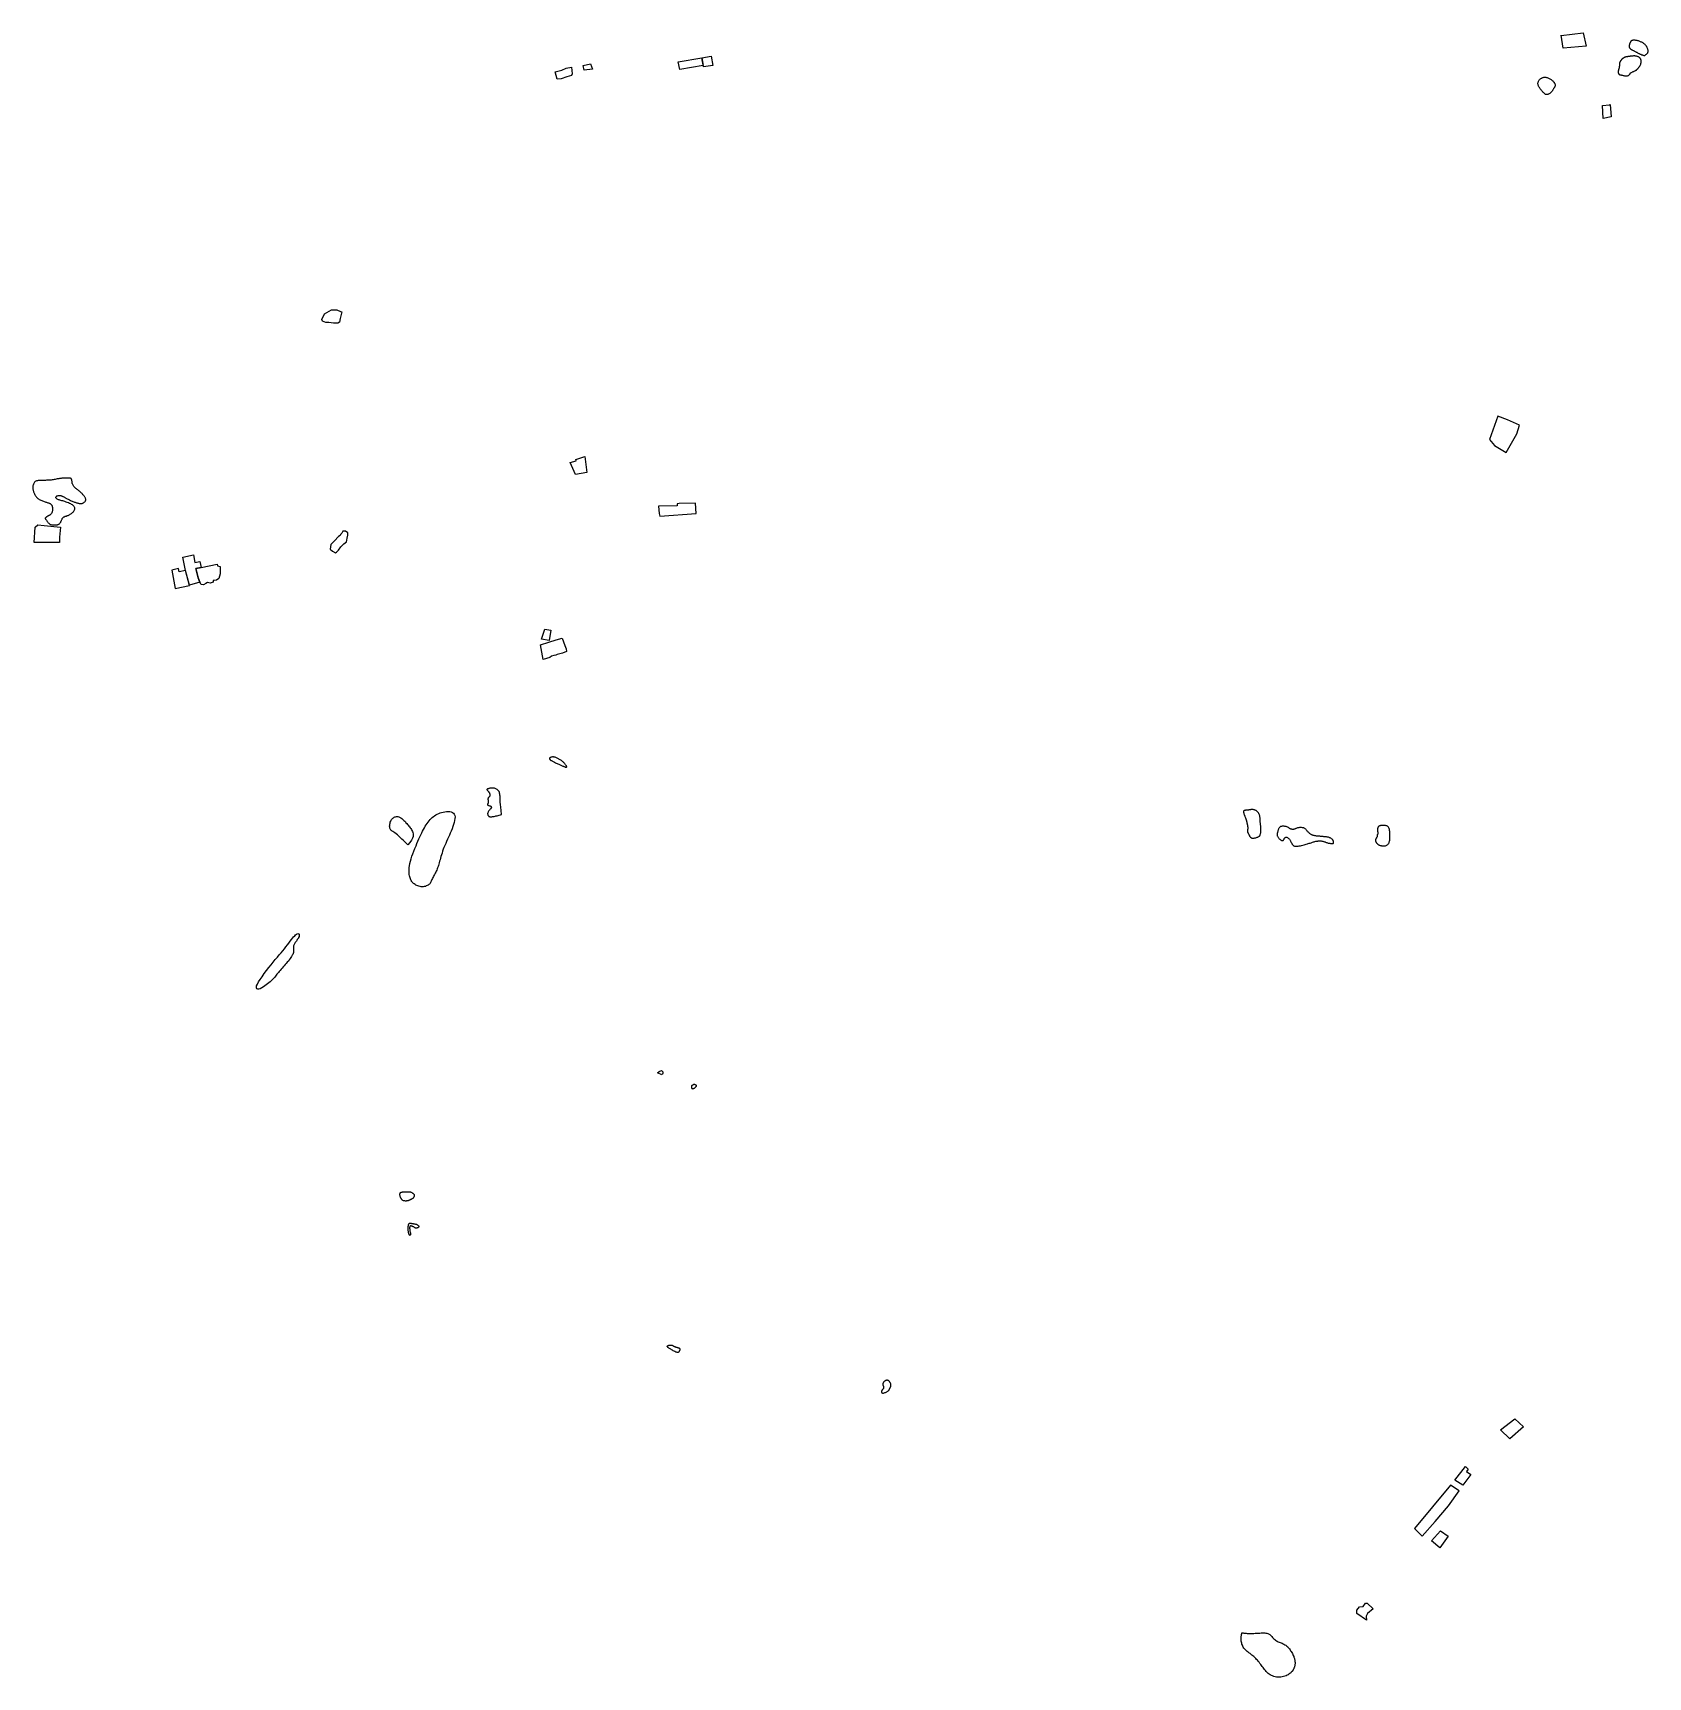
# Model space of a CAD drawing. Header units: millimetres. Extents: x 100186 to 101410, y 389561 to 390808.
import ezdxf

# ---------------------------------------------------------------- set-up
doc = ezdxf.new("R2010")
doc.units = ezdxf.units.MM
doc.header["$LTSCALE"] = 2
doc.layers.add('Débri', color=6, linetype='Continuous')

msp = doc.modelspace()

# ---------------------------------------------------------------- linework, layer by layer
at = {"layer": 'Débri', "flags": 128}
for points in [[(101344.5, 390806), (101361, 390808), (101363.4, 390797.8), (101345.9, 390796.4), (101344.5, 390806.1)], [(101410.2, 390793.3), (101410.3, 390793.7), (101410.3, 390794.1), (101410.3, 390794.5), (101410.3, 390794.9), (101410.2, 390795.3), (101410, 390795.7), (101409.9, 390796.2), (101409.7, 390796.6), (101409.5, 390797), (101409.2, 390797.5), (101409, 390797.9), (101408.7, 390798.3), (101408.4, 390798.7), (101408.1, 390799.1), (101407.7, 390799.4), (101407.3, 390799.7), (101406.9, 390800), (101406.5, 390800.3), (101406.1, 390800.6), (101405.6, 390800.8), (101405.1, 390801), (101404.6, 390801.2), (101404.1, 390801.4), (101403.5, 390801.6), (101403, 390801.8), (101402.5, 390801.9), (101402, 390802.1), (101401.4, 390802.2), (101400.9, 390802.3), (101400.4, 390802.4), (101400, 390802.4), (101399.6, 390802.4), (101399.2, 390802.4), (101398.8, 390802.4), (101398.5, 390802.3), (101398.2, 390802.2), (101398, 390802.1), (101397.7, 390801.9), (101397.5, 390801.8), (101397.3, 390801.6), (101397.2, 390801.4), (101397, 390801.2), (101396.9, 390801), (101396.8, 390800.8), (101396.7, 390800.5), (101396.6, 390800.3), (101396.5, 390800.1), (101396.4, 390799.8), (101396.3, 390799.6), (101396.2, 390799.4), (101396.1, 390799.1), (101396.1, 390798.9), (101396, 390798.6), (101396, 390798.4), (101396, 390798.1), (101395.9, 390797.9), (101396, 390797.6), (101396, 390797.4), (101396, 390797.1), (101396.1, 390796.9), (101396.2, 390796.7), (101396.3, 390796.5), (101396.4, 390796.3), (101396.6, 390796.1), (101396.8, 390795.9), (101397, 390795.8), (101397.2, 390795.6), (101397.4, 390795.5), (101397.6, 390795.3), (101397.9, 390795.2), (101398.2, 390795.1), (101398.6, 390794.9), (101398.9, 390794.7), (101399.3, 390794.5), (101399.7, 390794.3), (101400, 390794.1), (101400.5, 390793.9), (101400.9, 390793.7), (101401.3, 390793.4), (101401.7, 390793.2), (101402.1, 390793), (101402.4, 390792.8), (101402.8, 390792.6), (101403.2, 390792.4), (101403.6, 390792.2), (101403.9, 390792), (101404.3, 390791.9), (101404.7, 390791.7), (101405, 390791.6), (101405.4, 390791.4), (101405.8, 390791.3), (101406.1, 390791.2), (101406.4, 390791.1), (101406.7, 390791), (101407, 390790.9), (101407.2, 390790.9), (101407.4, 390790.8), (101407.5, 390790.8), (101407.6, 390790.8), (101407.7, 390790.8), (101407.8, 390790.8), (101407.9, 390790.9), (101408.1, 390791), (101408.2, 390791.1), (101408.4, 390791.3), (101408.7, 390791.5), (101409, 390791.7), (101409.3, 390792), (101409.5, 390792.3), (101409.8, 390792.6), (101410, 390792.9)], [(100581.7, 390778.3), (100586.7, 390779.8), (100590.1, 390781.2), (100594, 390782), (100594.7, 390776.9), (100594.2, 390775.7), (100590.6, 390774.5), (100586.2, 390773.2), (100583.3, 390772.9), (100581.7, 390778.3)], [(100675, 390785.9), (100692.8, 390789), (100694, 390783.1), (100676.1, 390780.2)], [(101397.1, 390777.6), (101397.4, 390777.8), (101397.8, 390778), (101398.2, 390778.2), (101398.6, 390778.4), (101399, 390778.6), (101399.4, 390778.7), (101399.8, 390778.9), (101400.2, 390779.1), (101400.5, 390779.2), (101400.8, 390779.4), (101401.1, 390779.6), (101401.4, 390779.8), (101401.7, 390780.1), (101401.9, 390780.3), (101402.2, 390780.5), (101402.4, 390780.8), (101402.7, 390781), (101402.9, 390781.3), (101403.2, 390781.6), (101403.4, 390781.9), (101403.6, 390782.2), (101403.8, 390782.5), (101404.1, 390782.8), (101404.2, 390783.1), (101404.4, 390783.5), (101404.6, 390783.8), (101404.7, 390784.2), (101404.8, 390784.5), (101404.9, 390784.9), (101405, 390785.3), (101405.1, 390785.7), (101405.1, 390786.1), (101405.1, 390786.4), (101405.1, 390786.8), (101405, 390787.2), (101404.9, 390787.6), (101404.8, 390787.9), (101404.6, 390788.2), (101404.4, 390788.6), (101404.2, 390788.8), (101404, 390789.1), (101403.7, 390789.3), (101403.4, 390789.5), (101403.1, 390789.7), (101402.7, 390789.9), (101402.4, 390790), (101402, 390790.1), (101401.6, 390790.2), (101401.3, 390790.3), (101400.9, 390790.4), (101400.6, 390790.4), (101400.2, 390790.5), (101399.9, 390790.5), (101399.5, 390790.5), (101399.2, 390790.5), (101398.8, 390790.4), (101398.5, 390790.4), (101398.2, 390790.4), (101397.8, 390790.3), (101397.5, 390790.3), (101397.2, 390790.2), (101396.8, 390790.2), (101396.5, 390790.1), (101396.2, 390790.1), (101395.9, 390790), (101395.6, 390790), (101395.2, 390790), (101394.9, 390790), (101394.6, 390789.9), (101394.3, 390789.9), (101394, 390789.8), (101393.7, 390789.7), (101393.4, 390789.7), (101393.1, 390789.6), (101392.8, 390789.5), (101392.5, 390789.3), (101392.2, 390789.2), (101391.9, 390789.1), (101391.7, 390788.9), (101391.5, 390788.8), (101391.3, 390788.7), (101391.1, 390788.6), (101390.9, 390788.4), (101390.8, 390788.3), (101390.6, 390788.2), (101390.5, 390788), (101390.4, 390787.9), (101390.3, 390787.8), (101390.1, 390787.6), (101390, 390787.4), (101389.9, 390787.2), (101389.8, 390787.1), (101389.6, 390786.9), (101389.5, 390786.7), (101389.4, 390786.5), (101389.3, 390786.4), (101389.2, 390786.2), (101389.1, 390786.1), (101389, 390785.9), (101388.9, 390785.7), (101388.8, 390785.6), (101388.8, 390785.4), (101388.7, 390785.3), (101388.7, 390785.1), (101388.6, 390784.9), (101388.6, 390784.7), (101388.6, 390784.4), (101388.6, 390784.2), (101388.6, 390784), (101388.6, 390783.8), (101388.6, 390783.6), (101388.6, 390783.4), (101388.6, 390783.2), (101388.6, 390783), (101388.6, 390782.8), (101388.6, 390782.7), (101388.5, 390782.5), (101388.5, 390782.3), (101388.5, 390782.1), (101388.5, 390782), (101388.4, 390781.8), (101388.4, 390781.6), (101388.4, 390781.3), (101388.3, 390781.1), (101388.2, 390780.9), (101388.2, 390780.7), (101388.1, 390780.4), (101388, 390780.2), (101388, 390780), (101387.9, 390779.8), (101387.8, 390779.6), (101387.8, 390779.3), (101387.7, 390779.1), (101387.7, 390778.9), (101387.7, 390778.6), (101387.6, 390778.4), (101387.6, 390778.1), (101387.7, 390777.9), (101387.7, 390777.6), (101387.8, 390777.4), (101387.8, 390777.2), (101387.9, 390777), (101388.1, 390776.8), (101388.2, 390776.6), (101388.4, 390776.5), (101388.6, 390776.4), (101388.8, 390776.3), (101389, 390776.2), (101389.2, 390776.2), (101389.4, 390776.1), (101389.7, 390776.1), (101389.9, 390776.1), (101390.1, 390776), (101390.3, 390776), (101390.5, 390775.9), (101390.8, 390775.9), (101391, 390775.8), (101391.3, 390775.7), (101391.6, 390775.7), (101391.9, 390775.6), (101392.3, 390775.5), (101392.7, 390775.5), (101393.1, 390775.4), (101393.6, 390775.4), (101394, 390775.4), (101394.4, 390775.4), (101394.8, 390775.5), (101395.1, 390775.6), (101395.4, 390775.7), (101395.7, 390775.9), (101395.9, 390776.2), (101396.1, 390776.5), (101396.4, 390776.7), (101396.6, 390777), (101396.8, 390777.3)], [(101329.4, 390773.5), (101329.7, 390773.7), (101330.1, 390773.9), (101330.4, 390774.1), (101330.8, 390774.2), (101331.2, 390774.3), (101331.6, 390774.3), (101332, 390774.3), (101332.4, 390774.3), (101332.9, 390774.3), (101333.4, 390774.2), (101333.9, 390774), (101334.3, 390773.9), (101334.8, 390773.7), (101335.3, 390773.4), (101335.8, 390773.2), (101336.3, 390772.9), (101336.7, 390772.6), (101337.2, 390772.3), (101337.6, 390771.9), (101338, 390771.6), (101338.3, 390771.2), (101338.7, 390770.9), (101339, 390770.5), (101339.2, 390770.1), (101339.4, 390769.8), (101339.6, 390769.5), (101339.7, 390769.2), (101339.8, 390768.9), (101339.8, 390768.6), (101339.9, 390768.3), (101339.8, 390768), (101339.8, 390767.7), (101339.7, 390767.4), (101339.6, 390767.1), (101339.4, 390766.8), (101339.3, 390766.6), (101339.1, 390766.3), (101338.9, 390766), (101338.7, 390765.7), (101338.5, 390765.4), (101338.4, 390765.1), (101338.2, 390764.8), (101338, 390764.5), (101337.8, 390764.2), (101337.6, 390763.8), (101337.3, 390763.5), (101337.1, 390763.2), (101336.8, 390762.9), (101336.6, 390762.7), (101336.3, 390762.4), (101336, 390762.2), (101335.7, 390762), (101335.3, 390761.8), (101335, 390761.6), (101334.7, 390761.4), (101334.4, 390761.3), (101334.1, 390761.2), (101333.9, 390761.2), (101333.6, 390761.1), (101333.3, 390761.1), (101333.1, 390761.2), (101332.8, 390761.2), (101332.6, 390761.3), (101332.3, 390761.5), (101332, 390761.7), (101331.8, 390761.9), (101331.5, 390762.1), (101331.2, 390762.4), (101330.9, 390762.7), (101330.6, 390763.1), (101330.3, 390763.4), (101330, 390763.8), (101329.6, 390764.2), (101329.3, 390764.7), (101328.9, 390765.1), (101328.5, 390765.6), (101328.2, 390766), (101327.9, 390766.5), (101327.6, 390767), (101327.3, 390767.5), (101327.1, 390767.9), (101327, 390768.4), (101326.9, 390768.9), (101326.8, 390769.3), (101326.8, 390769.8), (101326.9, 390770.2), (101326.9, 390770.6), (101327.1, 390771), (101327.3, 390771.4), (101327.5, 390771.8), (101327.7, 390772.1), (101328, 390772.5), (101328.3, 390772.8), (101328.7, 390773), (101329, 390773.3)], [(101376.3, 390743.1), (101375.8, 390753), (101381, 390753.5), (101381.5, 390753.6), (101382.3, 390744.2), (101376.2, 390743.1)], [(101290, 390499.5), (101293.8, 390495), (101302.8, 390489.7), (101310.8, 390503.9), (101312.8, 390510.5), (101303.7, 390514.5), (101296.5, 390517.3)], [(100593.1, 390482), (100597.7, 390483.3), (100597.4, 390484.4), (100604.3, 390486.6), (100605.8, 390474.5), (100597, 390472.9), (100593.1, 390482)], [(100198.2, 390435.6), (100198.6, 390435.3), (100199, 390435.1), (100199.4, 390435), (100199.8, 390434.9), (100200.2, 390434.8), (100200.7, 390434.8), (100201.1, 390434.8), (100201.5, 390434.8), (100202, 390434.8), (100202.5, 390434.8), (100202.9, 390434.8), (100203.4, 390434.8), (100203.8, 390434.9), (100204.3, 390434.9), (100204.7, 390435), (100205, 390435.2), (100205.4, 390435.3), (100205.7, 390435.5), (100206, 390435.7), (100206.2, 390436), (100206.5, 390436.3), (100206.7, 390436.6), (100206.8, 390436.9), (100207, 390437.3), (100207.2, 390437.7), (100207.3, 390438), (100207.5, 390438.4), (100207.6, 390438.8), (100207.8, 390439.2), (100208, 390439.5), (100208.2, 390439.9), (100208.4, 390440.2), (100208.7, 390440.4), (100209, 390440.7), (100209.3, 390440.9), (100209.6, 390441), (100210, 390441.2), (100210.3, 390441.3), (100210.7, 390441.4), (100211.1, 390441.5), (100211.5, 390441.7), (100211.8, 390441.8), (100212.2, 390441.9), (100212.5, 390442), (100212.9, 390442.2), (100213.3, 390442.4), (100213.7, 390442.6), (100214.1, 390442.8), (100214.5, 390443.1), (100214.9, 390443.4), (100215.3, 390443.7), (100215.7, 390444.1), (100216.1, 390444.4), (100216.5, 390444.8), (100216.8, 390445.3), (100217.1, 390445.7), (100217.3, 390446.2), (100217.4, 390446.6), (100217.5, 390447.1), (100217.4, 390447.6), (100217.3, 390448.1), (100217.1, 390448.5), (100216.8, 390449), (100216.3, 390449.5), (100215.8, 390449.9), (100215.1, 390450.3), (100214.4, 390450.7), (100213.5, 390451.1), (100212.7, 390451.5), (100211.8, 390451.8), (100210.9, 390452.1), (100210, 390452.4), (100209.2, 390452.7), (100208.4, 390452.9), (100207.6, 390453.1), (100206.9, 390453.3), (100206.2, 390453.5), (100205.6, 390453.7), (100205.1, 390453.9), (100204.6, 390454.1), (100204.2, 390454.3), (100203.9, 390454.5), (100203.6, 390454.7), (100203.4, 390455), (100203.3, 390455.2), (100203.2, 390455.4), (100203.2, 390455.6), (100203.2, 390455.9), (100203.3, 390456.1), (100203.5, 390456.3), (100203.7, 390456.5), (100203.9, 390456.7), (100204.2, 390456.8), (100204.5, 390456.9), (100204.8, 390457), (100205.2, 390457.1), (100205.6, 390457.1), (100206, 390457.1), (100206.4, 390457.1), (100206.8, 390457), (100207.2, 390456.9), (100207.6, 390456.8), (100208, 390456.6), (100208.4, 390456.4), (100208.8, 390456.3), (100209.2, 390456.1), (100209.6, 390455.8), (100210, 390455.6), (100210.4, 390455.4), (100210.8, 390455.1), (100211.3, 390454.8), (100211.8, 390454.6), (100212.4, 390454.3), (100213, 390454), (100213.6, 390453.7), (100214.2, 390453.4), (100214.8, 390453.1), (100215.5, 390452.8), (100216.1, 390452.6), (100216.7, 390452.3), (100217.3, 390452.1), (100217.8, 390451.9), (100218.3, 390451.7), (100218.9, 390451.5), (100219.3, 390451.4), (100219.8, 390451.3), (100220.2, 390451.2), (100220.7, 390451.1), (100221.1, 390451), (100221.5, 390451), (100221.9, 390451), (100222.3, 390451), (100222.6, 390451), (100223, 390451.1), (100223.4, 390451.2), (100223.7, 390451.3), (100224.1, 390451.5), (100224.4, 390451.7), (100224.7, 390452), (100225.1, 390452.3), (100225.3, 390452.6), (100225.5, 390452.9), (100225.7, 390453.3), (100225.8, 390453.6), (100225.8, 390454), (100225.8, 390454.4), (100225.7, 390454.7), (100225.6, 390455.1), (100225.4, 390455.5), (100225.1, 390455.9), (100224.9, 390456.2), (100224.6, 390456.6), (100224.3, 390457), (100224, 390457.4), (100223.7, 390457.7), (100223.4, 390458.1), (100223.1, 390458.5), (100222.7, 390458.8), (100222.3, 390459.2), (100221.9, 390459.6), (100221.5, 390459.9), (100221.1, 390460.3), (100220.6, 390460.6), (100220.1, 390461), (100219.7, 390461.4), (100219.2, 390461.7), (100218.8, 390462.1), (100218.3, 390462.5), (100217.9, 390462.8), (100217.5, 390463.2), (100217.1, 390463.6), (100216.8, 390464), (100216.5, 390464.4), (100216.2, 390464.8), (100216, 390465.3), (100215.8, 390465.8), (100215.6, 390466.2), (100215.5, 390466.7), (100215.4, 390467.2), (100215.4, 390467.7), (100215.3, 390468.2), (100215.2, 390468.6), (100215.2, 390469), (100215.1, 390469.3), (100215, 390469.6), (100214.8, 390469.8), (100214.7, 390469.9), (100214.5, 390470), (100214.2, 390470.1), (100214, 390470.1), (100213.7, 390470.1), (100213.3, 390470.1), (100213, 390470.1), (100212.6, 390470.1), (100212.1, 390470.1), (100211.7, 390470.1), (100211.2, 390470.1), (100210.7, 390470.1), (100210.2, 390470.1), (100209.7, 390470.1), (100209.2, 390470.1), (100208.7, 390470.1), (100208.2, 390470.1), (100207.7, 390470.1), (100207.1, 390470), (100206.6, 390470), (100206, 390469.9), (100205.4, 390469.8), (100204.7, 390469.7), (100204.1, 390469.6), (100203.4, 390469.5), (100202.6, 390469.3), (100201.9, 390469.2), (100201.1, 390469), (100200.3, 390468.9), (100199.5, 390468.8), (100198.7, 390468.7), (100197.9, 390468.6), (100197, 390468.6), (100196.1, 390468.6), (100195.3, 390468.5), (100194.4, 390468.5), (100193.6, 390468.5), (100192.8, 390468.5), (100192, 390468.5), (100191.2, 390468.5), (100190.5, 390468.5), (100189.8, 390468.4), (100189.1, 390468.3), (100188.5, 390468.1), (100187.9, 390467.9), (100187.5, 390467.6), (100187, 390467.2), (100186.7, 390466.7), (100186.4, 390466.2), (100186.1, 390465.6), (100186, 390465), (100185.8, 390464.4), (100185.8, 390463.8), (100185.7, 390463.2), (100185.7, 390462.6), (100185.8, 390462), (100185.9, 390461.4), (100186, 390460.9), (100186.2, 390460.3), (100186.3, 390459.8), (100186.5, 390459.3), (100186.7, 390458.8), (100187, 390458.3), (100187.2, 390457.7), (100187.5, 390457.2), (100187.8, 390456.7), (100188.1, 390456.3), (100188.5, 390455.8), (100188.9, 390455.3), (100189.4, 390454.9), (100189.9, 390454.5), (100190.5, 390454.1), (100191.2, 390453.8), (100191.8, 390453.5), (100192.5, 390453.2), (100193.1, 390452.9), (100193.8, 390452.7), (100194.4, 390452.4), (100195, 390452.3), (100195.5, 390452.1), (100196, 390451.9), (100196.5, 390451.8), (100197, 390451.6), (100197.4, 390451.5), (100197.8, 390451.4), (100198.1, 390451.2), (100198.5, 390451.1), (100198.8, 390450.9), (100199.1, 390450.7), (100199.4, 390450.5), (100199.6, 390450.3), (100199.8, 390450), (100200, 390449.8), (100200.2, 390449.5), (100200.3, 390449.2), (100200.4, 390449), (100200.4, 390448.6), (100200.5, 390448.3), (100200.5, 390448), (100200.5, 390447.6), (100200.5, 390447.3), (100200.5, 390446.9), (100200.5, 390446.5), (100200.5, 390446.2), (100200.5, 390445.8), (100200.5, 390445.4), (100200.4, 390445), (100200.4, 390444.7), (100200.3, 390444.4), (100200.2, 390444.1), (100200.1, 390443.8), (100199.9, 390443.5), (100199.8, 390443.3), (100199.6, 390443.1), (100199.4, 390442.9), (100199.2, 390442.7), (100198.9, 390442.5), (100198.7, 390442.4), (100198.5, 390442.2), (100198.2, 390442.1), (100198, 390442), (100197.8, 390441.8), (100197.5, 390441.7), (100197.3, 390441.6), (100197, 390441.4), (100196.8, 390441.3), (100196.6, 390441.1), (100196.3, 390441), (100196.1, 390440.8), (100195.9, 390440.6), (100195.7, 390440.5), (100195.5, 390440.4), (100195.3, 390440.2), (100195.2, 390440.1), (100195.1, 390440), (100195, 390440), (100195, 390439.9), (100195, 390439.8), (100195, 390439.7), (100195.1, 390439.5), (100195.3, 390439.3), (100195.4, 390439), (100195.7, 390438.7), (100196, 390438.3), (100196.3, 390437.8), (100196.6, 390437.3), (100197, 390436.9), (100197.4, 390436.4), (100197.8, 390436)], [(100660.5, 390443.3), (100661, 390441.4), (100688.7, 390443.4), (100688.1, 390451.3), (100675.8, 390450.9), (100674.2, 390450.8), (100674.2, 390449.2), (100660.1, 390449.1), (100660.5, 390443.3)], [(100186.8, 390421.5), (100187.5, 390433.1), (100189.5, 390434.7), (100194.2, 390434.4), (100206.7, 390433), (100205.9, 390425.5), (100205.9, 390421.5), (100201, 390421.5), (100195.4, 390421.5), (100186.8, 390421.5)], [(100423.7, 390423.1), (100424.1, 390424.6), (100424.5, 390427), (100424.5, 390428.7), (100422.8, 390430.1), (100421.6, 390430.1), (100420.7, 390430.1), (100420, 390428.5), (100419, 390427.5), (100418.6, 390426.7), (100417.5, 390426), (100414.3, 390422.6), (100411.6, 390419.9), (100411.1, 390416.4), (100412.9, 390414.9), (100415.1, 390413.5), (100415.8, 390414.1), (100417.4, 390415.6), (100419.2, 390418.1), (100421.5, 390420.5), (100423.5, 390421.9)], [(100293.5, 390386.6), (100304.5, 390388.9), (100301.4, 390400.2), (100296.6, 390399.1), (100296, 390401.6), (100291, 390400.4), (100293.5, 390386.6)], [(100309.3, 390401.6), (100313.4, 390402.5), (100325.5, 390405), (100325.8, 390403.6), (100327.7, 390403.1), (100327.7, 390397.7), (100326.7, 390394.2), (100325, 390392.9), (100323.1, 390392.5), (100322.5, 390392.5), (100322.5, 390391.4), (100320.1, 390390.6), (100318.2, 390391), (100316.9, 390390.2), (100315, 390389.3), (100313.4, 390389.5), (100312.4, 390391.3), (100311.1, 390394.6), (100309.3, 390401.6)], [(100570.6, 390343.9), (100576.8, 390345.8), (100582.4, 390347.6), (100587, 390348.9), (100589.1, 390343.3), (100590, 390340.7), (100590.3, 390338.8), (100587.2, 390337.6), (100583.1, 390336.4), (100582.1, 390335.9), (100580.8, 390335.8), (100578.8, 390335.2), (100577.6, 390334.3), (100572.7, 390332.8), (100570.6, 390343.9)], [(100588.4, 390254.3), (100588.1, 390254.6), (100587.7, 390255), (100587.3, 390255.3), (100586.9, 390255.6), (100586.5, 390256), (100586, 390256.3), (100585.6, 390256.6), (100585.1, 390256.9), (100584.6, 390257.2), (100584.1, 390257.4), (100583.6, 390257.7), (100583.1, 390257.9), (100582.6, 390258.2), (100582.2, 390258.3), (100581.7, 390258.5), (100581.2, 390258.6), (100580.8, 390258.7), (100580.4, 390258.8), (100580, 390258.8), (100579.6, 390258.8), (100579.2, 390258.7), (100578.9, 390258.7), (100578.6, 390258.6), (100578.3, 390258.5), (100578.1, 390258.4), (100577.9, 390258.2), (100577.7, 390258.1), (100577.6, 390258), (100577.5, 390257.8), (100577.4, 390257.7), (100577.4, 390257.5), (100577.4, 390257.3), (100577.5, 390257.2), (100577.6, 390257), (100577.8, 390256.8), (100578, 390256.6), (100578.2, 390256.4), (100578.5, 390256.2), (100578.9, 390256), (100579.3, 390255.8), (100579.7, 390255.5), (100580.2, 390255.2), (100580.7, 390255), (100581.3, 390254.7), (100581.9, 390254.4), (100582.5, 390254.1), (100583.1, 390253.8), (100583.7, 390253.5), (100584.4, 390253.2), (100585, 390253), (100585.5, 390252.7), (100586.1, 390252.5), (100586.6, 390252.2), (100587.1, 390252), (100587.6, 390251.8), (100588, 390251.7), (100588.3, 390251.5), (100588.6, 390251.4), (100588.9, 390251.3), (100589.1, 390251.2), (100589.3, 390251.1), (100589.4, 390251.1), (100589.6, 390251), (100589.7, 390251), (100589.8, 390251), (100590, 390251), (100590.1, 390251), (100590.2, 390251), (100590.3, 390251.1), (100590.4, 390251.1), (100590.4, 390251.1), (100590.5, 390251.2), (100590.5, 390251.2), (100590.6, 390251.2), (100590.6, 390251.2), (100590.6, 390251.3), (100590.5, 390251.3), (100590.5, 390251.4), (100590.4, 390251.6), (100590.3, 390251.7), (100590.2, 390252), (100590, 390252.2), (100589.8, 390252.5), (100589.6, 390252.9), (100589.3, 390253.2), (100589.1, 390253.6), (100588.8, 390253.9)], [(101114.4, 390198), (101114.8, 390198.2), (101115.1, 390198.4), (101115.4, 390198.6), (101115.7, 390198.8), (101115.9, 390199.1), (101116.1, 390199.3), (101116.2, 390199.6), (101116.3, 390200), (101116.4, 390200.4), (101116.5, 390200.8), (101116.6, 390201.2), (101116.7, 390201.7), (101116.7, 390202.2), (101116.8, 390202.7), (101116.8, 390203.1), (101116.8, 390203.6), (101116.8, 390204), (101116.8, 390204.4), (101116.8, 390204.8), (101116.7, 390205.2), (101116.7, 390205.5), (101116.7, 390205.9), (101116.6, 390206.3), (101116.6, 390206.6), (101116.5, 390207), (101116.5, 390207.4), (101116.4, 390207.7), (101116.4, 390208.1), (101116.4, 390208.5), (101116.3, 390209), (101116.3, 390209.4), (101116.3, 390209.9), (101116.2, 390210.4), (101116.2, 390210.9), (101116.2, 390211.4), (101116.1, 390212), (101116.1, 390212.5), (101116, 390213), (101116, 390213.5), (101115.9, 390214), (101115.8, 390214.5), (101115.7, 390214.9), (101115.5, 390215.3), (101115.3, 390215.7), (101115.2, 390216), (101115, 390216.4), (101114.7, 390216.7), (101114.5, 390216.9), (101114.3, 390217.2), (101114, 390217.5), (101113.7, 390217.7), (101113.4, 390217.9), (101113.1, 390218.1), (101112.8, 390218.2), (101112.5, 390218.4), (101112.2, 390218.5), (101111.9, 390218.6), (101111.6, 390218.7), (101111.3, 390218.7), (101111, 390218.8), (101110.7, 390218.8), (101110.4, 390218.8), (101110.1, 390218.8), (101109.8, 390218.8), (101109.5, 390218.8), (101109.2, 390218.8), (101108.9, 390218.7), (101108.6, 390218.7), (101108.3, 390218.7), (101108, 390218.6), (101107.7, 390218.6), (101107.3, 390218.5), (101107, 390218.5), (101106.6, 390218.4), (101106.2, 390218.4), (101105.8, 390218.4), (101105.4, 390218.3), (101105.1, 390218.3), (101104.8, 390218.2), (101104.5, 390218.2), (101104.2, 390218.1), (101104, 390218.1), (101103.8, 390218), (101103.7, 390217.9), (101103.6, 390217.7), (101103.5, 390217.6), (101103.5, 390217.4), (101103.5, 390217.2), (101103.5, 390216.9), (101103.6, 390216.6), (101103.7, 390216.3), (101103.8, 390215.9), (101103.9, 390215.6), (101104, 390215.2), (101104.1, 390214.9), (101104.2, 390214.6), (101104.3, 390214.3), (101104.5, 390214), (101104.6, 390213.7), (101104.7, 390213.5), (101104.8, 390213.2), (101104.9, 390213), (101105, 390212.7), (101105.1, 390212.5), (101105.2, 390212.2), (101105.3, 390212), (101105.4, 390211.7), (101105.5, 390211.4), (101105.6, 390211.1), (101105.7, 390210.8), (101105.8, 390210.5), (101105.9, 390210.2), (101105.9, 390209.9), (101106, 390209.6), (101106.1, 390209.2), (101106.2, 390208.9), (101106.2, 390208.6), (101106.3, 390208.2), (101106.4, 390207.9), (101106.4, 390207.6), (101106.5, 390207.3), (101106.5, 390207), (101106.6, 390206.7), (101106.6, 390206.5), (101106.7, 390206.2), (101106.7, 390206), (101106.8, 390205.8), (101106.8, 390205.6), (101106.8, 390205.4), (101106.9, 390205.2), (101106.9, 390205), (101106.9, 390204.9), (101106.9, 390204.7), (101106.9, 390204.6), (101106.9, 390204.4), (101106.9, 390204.3), (101106.8, 390204.1), (101106.8, 390204), (101106.7, 390203.9), (101106.7, 390203.7), (101106.6, 390203.6), (101106.6, 390203.4), (101106.5, 390203.3), (101106.5, 390203.1), (101106.5, 390203), (101106.5, 390202.8), (101106.5, 390202.6), (101106.5, 390202.4), (101106.6, 390202.2), (101106.7, 390202), (101106.7, 390201.8), (101106.8, 390201.5), (101107, 390201.2), (101107.1, 390201), (101107.2, 390200.7), (101107.4, 390200.4), (101107.6, 390200.1), (101107.7, 390199.7), (101107.9, 390199.4), (101108, 390199.1), (101108.2, 390198.8), (101108.4, 390198.5), (101108.5, 390198.2), (101108.7, 390197.9), (101109, 390197.7), (101109.3, 390197.5), (101109.6, 390197.3), (101110, 390197.2), (101110.5, 390197.2), (101111, 390197.2), (101111.6, 390197.2), (101112.2, 390197.3), (101112.8, 390197.5), (101113.3, 390197.6), (101113.9, 390197.8)], [(100476.9, 390193.2), (100477.7, 390194.9), (100478.4, 390196.6), (100479.1, 390198.2), (100479.8, 390199.7), (100480.5, 390201.1), (100481.2, 390202.5), (100481.9, 390203.8), (100482.6, 390205), (100483.2, 390206.2), (100483.9, 390207.3), (100484.6, 390208.4), (100485.4, 390209.4), (100486.1, 390210.3), (100486.9, 390211.2), (100487.7, 390212.1), (100488.5, 390212.8), (100489.4, 390213.6), (100490.3, 390214.2), (100491.3, 390214.8), (100492.3, 390215.4), (100493.4, 390215.9), (100494.5, 390216.3), (100495.6, 390216.7), (100496.8, 390217), (100498, 390217.2), (100499.3, 390217.3), (100500.6, 390217.4), (100501.8, 390217.3), (100502.9, 390217.1), (100503.8, 390216.7), (100504.6, 390216.1), (100505.2, 390215.4), (100505.6, 390214.4), (100505.8, 390213.3), (100505.7, 390212), (100505.5, 390210.6), (100505.2, 390209.1), (100504.7, 390207.5), (100504.2, 390205.9), (100503.6, 390204.2), (100502.9, 390202.6), (100502.2, 390201), (100501.5, 390199.4), (100500.8, 390197.8), (100500.1, 390196.3), (100499.4, 390194.7), (100498.7, 390193.2), (100498, 390191.7), (100497.4, 390190.2), (100496.9, 390188.7), (100496.4, 390187.3), (100495.9, 390185.8), (100495.5, 390184.5), (100495.1, 390183.2), (100494.7, 390181.9), (100494.4, 390180.7), (100494.1, 390179.6), (100493.8, 390178.5), (100493.5, 390177.5), (100493.2, 390176.5), (100492.9, 390175.6), (100492.6, 390174.7), (100492.3, 390173.9), (100491.9, 390173), (100491.5, 390172.2), (100491.1, 390171.3), (100490.7, 390170.5), (100490.3, 390169.7), (100489.8, 390168.9), (100489.4, 390168.1), (100489, 390167.4), (100488.7, 390166.6), (100488.3, 390165.9), (100488, 390165.3), (100487.7, 390164.6), (100487.4, 390164), (100487.1, 390163.5), (100486.8, 390162.9), (100486.3, 390162.4), (100485.9, 390162), (100485.3, 390161.6), (100484.7, 390161.2), (100484, 390160.9), (100483.3, 390160.6), (100482.5, 390160.5), (100481.7, 390160.3), (100480.9, 390160.3), (100480.1, 390160.3), (100479.3, 390160.5), (100478.4, 390160.7), (100477.6, 390160.9), (100476.9, 390161.2), (100476.1, 390161.6), (100475.5, 390162), (100474.8, 390162.5), (100474.2, 390162.9), (100473.7, 390163.4), (100473.3, 390163.9), (100472.9, 390164.4), (100472.5, 390165), (100472.2, 390165.6), (100472, 390166.3), (100471.7, 390167), (100471.5, 390167.8), (100471.3, 390168.7), (100471.1, 390169.7), (100471, 390170.8), (100470.9, 390172), (100471, 390173.3), (100471, 390174.8), (100471.2, 390176.3), (100471.5, 390177.9), (100472, 390179.7), (100472.5, 390181.6), (100473.1, 390183.5), (100473.8, 390185.4), (100474.6, 390187.4), (100475.4, 390189.4), (100476.2, 390191.3)], [(101150.4, 390192.3), (101151.2, 390192.6), (101152, 390192.8), (101152.7, 390193), (101153.4, 390193.3), (101154.1, 390193.5), (101154.8, 390193.7), (101155.4, 390193.9), (101156, 390194.1), (101156.6, 390194.3), (101157.1, 390194.5), (101157.7, 390194.6), (101158.3, 390194.8), (101158.8, 390194.9), (101159.3, 390195), (101159.8, 390195), (101160.3, 390195.1), (101160.7, 390195.1), (101161.2, 390195.1), (101161.6, 390195.1), (101162.1, 390195.1), (101162.5, 390195.1), (101162.9, 390195), (101163.3, 390194.9), (101163.7, 390194.8), (101164.1, 390194.7), (101164.5, 390194.6), (101165, 390194.4), (101165.4, 390194.3), (101165.8, 390194.1), (101166.3, 390194), (101166.8, 390193.8), (101167.3, 390193.7), (101167.8, 390193.5), (101168.3, 390193.4), (101168.9, 390193.3), (101169.4, 390193.2), (101169.9, 390193.1), (101170.3, 390193.1), (101170.7, 390193), (101171.1, 390193), (101171.4, 390193.1), (101171.6, 390193.2), (101171.7, 390193.3), (101171.8, 390193.5), (101171.9, 390193.6), (101171.9, 390193.8), (101171.9, 390194), (101171.8, 390194.3), (101171.8, 390194.5), (101171.7, 390194.8), (101171.6, 390195.1), (101171.5, 390195.4), (101171.4, 390195.6), (101171.2, 390195.9), (101171, 390196.2), (101170.7, 390196.4), (101170.4, 390196.7), (101170.1, 390196.9), (101169.7, 390197.1), (101169.3, 390197.3), (101168.8, 390197.5), (101168.4, 390197.6), (101167.9, 390197.8), (101167.4, 390197.9), (101167, 390198), (101166.5, 390198.1), (101166, 390198.2), (101165.5, 390198.2), (101165, 390198.3), (101164.4, 390198.3), (101163.9, 390198.4), (101163.3, 390198.4), (101162.7, 390198.5), (101162, 390198.5), (101161.4, 390198.6), (101160.7, 390198.6), (101160.1, 390198.7), (101159.4, 390198.8), (101158.8, 390198.8), (101158.3, 390198.9), (101157.7, 390199), (101157.2, 390199.1), (101156.8, 390199.2), (101156.4, 390199.3), (101156, 390199.4), (101155.6, 390199.6), (101155.2, 390199.7), (101154.8, 390200), (101154.4, 390200.2), (101154.1, 390200.5), (101153.7, 390200.8), (101153.3, 390201.1), (101153, 390201.5), (101152.6, 390201.8), (101152.3, 390202.2), (101151.9, 390202.6), (101151.6, 390202.9), (101151.3, 390203.3), (101151, 390203.6), (101150.7, 390203.9), (101150.4, 390204.2), (101150, 390204.4), (101149.6, 390204.7), (101149.2, 390204.9), (101148.7, 390205), (101148.2, 390205.1), (101147.6, 390205.2), (101147.1, 390205.2), (101146.5, 390205.2), (101145.9, 390205.2), (101145.4, 390205.1), (101144.9, 390205), (101144.4, 390204.9), (101144, 390204.7), (101143.6, 390204.6), (101143.2, 390204.4), (101142.8, 390204.3), (101142.5, 390204.1), (101142.1, 390204), (101141.8, 390203.9), (101141.4, 390203.8), (101141.1, 390203.8), (101140.8, 390203.8), (101140.5, 390203.8), (101140.1, 390203.9), (101139.8, 390203.9), (101139.5, 390204), (101139.3, 390204.2), (101139, 390204.3), (101138.8, 390204.5), (101138.5, 390204.6), (101138.2, 390204.8), (101137.9, 390205), (101137.6, 390205.2), (101137.3, 390205.4), (101136.9, 390205.5), (101136.5, 390205.7), (101136, 390205.9), (101135.5, 390206), (101135, 390206.1), (101134.4, 390206.2), (101133.9, 390206.2), (101133.4, 390206.2), (101132.9, 390206.2), (101132.5, 390206.1), (101132.1, 390206), (101131.7, 390205.9), (101131.4, 390205.7), (101131.1, 390205.5), (101130.8, 390205.2), (101130.6, 390204.9), (101130.4, 390204.6), (101130.2, 390204.3), (101130, 390203.9), (101129.9, 390203.6), (101129.8, 390203.2), (101129.7, 390202.8), (101129.6, 390202.5), (101129.5, 390202.1), (101129.4, 390201.7), (101129.3, 390201.3), (101129.2, 390200.9), (101129.2, 390200.5), (101129.1, 390200.2), (101129.1, 390199.8), (101129.2, 390199.4), (101129.2, 390199), (101129.4, 390198.6), (101129.5, 390198.2), (101129.8, 390197.8), (101130.1, 390197.4), (101130.4, 390197.1), (101130.7, 390196.7), (101131, 390196.4), (101131.4, 390196.1), (101131.7, 390195.8), (101132.1, 390195.6), (101132.4, 390195.5), (101132.6, 390195.4), (101132.9, 390195.4), (101133.2, 390195.4), (101133.4, 390195.4), (101133.6, 390195.5), (101133.8, 390195.6), (101133.9, 390195.8), (101134, 390195.9), (101134.2, 390196.2), (101134.3, 390196.4), (101134.4, 390196.6), (101134.5, 390196.8), (101134.6, 390197.1), (101134.8, 390197.3), (101134.9, 390197.4), (101135.1, 390197.6), (101135.3, 390197.7), (101135.5, 390197.8), (101135.7, 390197.9), (101136, 390197.9), (101136.2, 390197.9), (101136.5, 390197.8), (101136.8, 390197.6), (101137.1, 390197.4), (101137.5, 390197.2), (101137.8, 390196.9), (101138.1, 390196.6), (101138.4, 390196.3), (101138.7, 390195.9), (101138.9, 390195.6), (101139.1, 390195.2), (101139.3, 390194.8), (101139.5, 390194.4), (101139.7, 390194), (101139.9, 390193.7), (101140.1, 390193.3), (101140.2, 390192.9), (101140.4, 390192.6), (101140.6, 390192.3), (101140.9, 390192), (101141.1, 390191.7), (101141.4, 390191.5), (101141.8, 390191.3), (101142.3, 390191.2), (101142.8, 390191.1), (101143.4, 390191.1), (101144.1, 390191.1), (101144.9, 390191.2), (101145.8, 390191.3), (101146.7, 390191.4), (101147.6, 390191.6), (101148.6, 390191.9), (101149.5, 390192.1)], [(101213.6, 390193.1), (101213.9, 390193.7), (101214.1, 390194.3), (101214.3, 390195), (101214.4, 390195.7), (101214.5, 390196.5), (101214.5, 390197.3), (101214.6, 390198.1), (101214.6, 390199), (101214.6, 390199.8), (101214.6, 390200.7), (101214.5, 390201.5), (101214.4, 390202.3), (101214.3, 390203.1), (101214.2, 390203.8), (101214, 390204.5), (101213.7, 390205), (101213.4, 390205.5), (101213.1, 390205.9), (101212.7, 390206.2), (101212.2, 390206.5), (101211.8, 390206.6), (101211.3, 390206.8), (101210.9, 390206.9), (101210.4, 390206.9), (101209.9, 390206.9), (101209.5, 390206.9), (101209, 390206.9), (101208.6, 390206.9), (101208.2, 390206.8), (101207.8, 390206.8), (101207.4, 390206.7), (101207.1, 390206.6), (101206.8, 390206.5), (101206.5, 390206.3), (101206.2, 390206.2), (101206, 390206), (101205.8, 390205.9), (101205.6, 390205.6), (101205.5, 390205.4), (101205.4, 390205.1), (101205.3, 390204.8), (101205.2, 390204.4), (101205.2, 390204.1), (101205.2, 390203.7), (101205.2, 390203.3), (101205.2, 390202.9), (101205.2, 390202.6), (101205.2, 390202.3), (101205.3, 390202), (101205.3, 390201.7), (101205.3, 390201.5), (101205.4, 390201.3), (101205.4, 390201.1), (101205.4, 390201), (101205.4, 390200.8), (101205.4, 390200.7), (101205.4, 390200.6), (101205.3, 390200.4), (101205.3, 390200.3), (101205.2, 390200.2), (101205.2, 390200), (101205.1, 390199.9), (101205, 390199.7), (101205, 390199.5), (101205, 390199.4), (101204.9, 390199.1), (101204.9, 390198.9), (101204.9, 390198.7), (101204.8, 390198.5), (101204.8, 390198.2), (101204.7, 390198), (101204.6, 390197.8), (101204.5, 390197.6), (101204.4, 390197.4), (101204.3, 390197.2), (101204.2, 390197), (101204, 390196.8), (101203.9, 390196.7), (101203.8, 390196.5), (101203.7, 390196.3), (101203.7, 390196.1), (101203.6, 390195.9), (101203.6, 390195.6), (101203.6, 390195.4), (101203.7, 390195.2), (101203.7, 390195), (101203.8, 390194.7), (101203.9, 390194.5), (101204, 390194.3), (101204.1, 390194.1), (101204.2, 390193.9), (101204.4, 390193.7), (101204.5, 390193.5), (101204.7, 390193.3), (101204.8, 390193.1), (101205, 390192.9), (101205.2, 390192.8), (101205.3, 390192.6), (101205.5, 390192.5), (101205.7, 390192.3), (101205.9, 390192.2), (101206.2, 390192), (101206.4, 390191.9), (101206.7, 390191.8), (101207.1, 390191.7), (101207.5, 390191.6), (101207.9, 390191.5), (101208.3, 390191.4), (101208.8, 390191.3), (101209.3, 390191.3), (101209.8, 390191.3), (101210.3, 390191.3), (101210.8, 390191.4), (101211.3, 390191.4), (101211.7, 390191.6), (101212.2, 390191.8), (101212.6, 390192), (101213, 390192.3), (101213.3, 390192.7)], [(100685.3, 390009.1), (100685.3, 390009.3), (100685.4, 390009.5), (100685.4, 390009.6), (100685.5, 390009.7), (100685.6, 390009.8), (100685.7, 390009.9), (100685.8, 390010), (100686, 390010.1), (100686.1, 390010.1), (100686.2, 390010.2), (100686.3, 390010.3), (100686.5, 390010.3), (100686.6, 390010.4), (100686.8, 390010.5), (100686.9, 390010.5), (100687.1, 390010.5), (100687.3, 390010.5), (100687.5, 390010.4), (100687.7, 390010.4), (100687.9, 390010.3), (100688, 390010.2), (100688.2, 390010.1), (100688.3, 390010), (100688.5, 390009.9), (100688.5, 390009.8), (100688.6, 390009.7), (100688.6, 390009.6), (100688.6, 390009.5), (100688.6, 390009.4), (100688.6, 390009.3), (100688.6, 390009.1), (100688.5, 390009), (100688.5, 390008.9), (100688.4, 390008.8), (100688.3, 390008.6), (100688.2, 390008.5), (100688.1, 390008.3), (100688, 390008.2), (100687.8, 390008), (100687.6, 390007.8), (100687.4, 390007.6), (100687.2, 390007.4), (100686.9, 390007.3), (100686.6, 390007.1), (100686.4, 390007), (100686.1, 390007), (100685.9, 390006.9), (100685.7, 390007), (100685.5, 390007.2), (100685.4, 390007.4), (100685.3, 390007.6), (100685.2, 390007.9), (100685.2, 390008.2), (100685.2, 390008.5), (100685.2, 390008.8)], [(100464.2, 389928.1), (100464.4, 389928.3), (100464.5, 389928.4), (100464.6, 389928.5), (100464.8, 389928.6), (100465, 389928.6), (100465.2, 389928.7), (100465.4, 389928.7), (100465.6, 389928.7), (100465.9, 389928.8), (100466.1, 389928.8), (100466.4, 389928.8), (100466.7, 389928.8), (100467, 389928.8), (100467.3, 389928.8), (100467.6, 389928.8), (100467.9, 389928.8), (100468.2, 389928.8), (100468.6, 389928.8), (100468.9, 389928.8), (100469.2, 389928.9), (100469.5, 389928.9), (100469.8, 389928.9), (100470.1, 389928.9), (100470.4, 389928.9), (100470.6, 389928.9), (100470.8, 389929), (100471.1, 389929), (100471.3, 389929), (100471.5, 389928.9), (100471.7, 389928.9), (100472, 389928.8), (100472.3, 389928.7), (100472.5, 389928.6), (100472.9, 389928.4), (100473.2, 389928.2), (100473.5, 389928), (100473.8, 389927.8), (100474.1, 389927.6), (100474.3, 389927.3), (100474.5, 389927.1), (100474.7, 389926.9), (100474.8, 389926.8), (100474.8, 389926.6), (100474.9, 389926.4), (100474.9, 389926.3), (100474.9, 389926.1), (100474.8, 389925.9), (100474.8, 389925.8), (100474.7, 389925.6), (100474.7, 389925.3), (100474.6, 389925.1), (100474.5, 389924.9), (100474.4, 389924.7), (100474.3, 389924.5), (100474.1, 389924.2), (100473.9, 389924), (100473.7, 389923.8), (100473.4, 389923.6), (100473.1, 389923.5), (100472.7, 389923.3), (100472.4, 389923.1), (100472.1, 389923), (100471.7, 389922.8), (100471.4, 389922.7), (100471.1, 389922.6), (100470.8, 389922.4), (100470.5, 389922.3), (100470.2, 389922.2), (100470, 389922.1), (100469.7, 389922.1), (100469.4, 389922), (100469.1, 389922), (100468.8, 389921.9), (100468.5, 389921.9), (100468.1, 389921.9), (100467.8, 389922), (100467.5, 389922), (100467.2, 389922.1), (100466.9, 389922.1), (100466.6, 389922.2), (100466.3, 389922.3), (100466.1, 389922.4), (100465.9, 389922.6), (100465.8, 389922.7), (100465.6, 389922.9), (100465.4, 389923.1), (100465.3, 389923.3), (100465.1, 389923.5), (100465, 389923.8), (100464.8, 389924.1), (100464.7, 389924.3), (100464.5, 389924.6), (100464.4, 389925), (100464.2, 389925.3), (100464.1, 389925.6), (100464.1, 389925.9), (100464, 389926.3), (100464, 389926.6), (100464, 389926.9), (100464, 389927.2), (100464, 389927.4), (100464.1, 389927.7), (100464.1, 389927.9)], [(100470.2, 389900.2), (100470.2, 389900.6), (100470.2, 389901), (100470.2, 389901.4), (100470.2, 389901.8), (100470.2, 389902.2), (100470.3, 389902.6), (100470.3, 389902.9), (100470.4, 389903.2), (100470.4, 389903.5), (100470.5, 389903.8), (100470.6, 389904), (100470.6, 389904.2), (100470.7, 389904.4), (100470.8, 389904.6), (100470.8, 389904.7), (100470.9, 389904.8), (100471, 389904.9), (100471.1, 389905), (100471.2, 389905.1), (100471.2, 389905.1), (100471.3, 389905.2), (100471.4, 389905.2), (100471.6, 389905.2), (100471.7, 389905.2), (100471.8, 389905.2), (100471.9, 389905.2), (100472.1, 389905.1), (100472.3, 389905.1), (100472.4, 389905.1), (100472.6, 389905.1), (100472.7, 389905), (100472.9, 389905), (100473.1, 389905), (100473.3, 389904.9), (100473.4, 389904.9), (100473.6, 389904.9), (100473.8, 389904.8), (100474, 389904.8), (100474.2, 389904.8), (100474.4, 389904.7), (100474.6, 389904.7), (100474.9, 389904.7), (100475.1, 389904.6), (100475.4, 389904.6), (100475.7, 389904.5), (100475.9, 389904.4), (100476.2, 389904.3), (100476.5, 389904.3), (100476.7, 389904.1), (100477, 389904), (100477.2, 389903.9), (100477.5, 389903.7), (100477.7, 389903.6), (100477.9, 389903.4), (100478.1, 389903.3), (100478.2, 389903.1), (100478.3, 389903), (100478.4, 389902.8), (100478.4, 389902.7), (100478.4, 389902.6), (100478.4, 389902.4), (100478.3, 389902.3), (100478.2, 389902.2), (100478.1, 389902.1), (100478, 389901.9), (100477.8, 389901.8), (100477.7, 389901.7), (100477.5, 389901.6), (100477.3, 389901.6), (100477.1, 389901.5), (100476.9, 389901.4), (100476.8, 389901.4), (100476.6, 389901.3), (100476.4, 389901.3), (100476.2, 389901.3), (100476.1, 389901.3), (100475.9, 389901.4), (100475.8, 389901.4), (100475.7, 389901.4), (100475.5, 389901.5), (100475.4, 389901.6), (100475.3, 389901.6), (100475.2, 389901.7), (100475.1, 389901.8), (100475, 389901.9), (100474.8, 389902), (100474.7, 389902.2), (100474.5, 389902.3), (100474.2, 389902.4), (100473.9, 389902.5), (100473.7, 389902.7), (100473.4, 389902.8), (100473.1, 389902.9), (100472.8, 389903), (100472.5, 389903.1), (100472.3, 389903.1), (100472.1, 389903.1), (100471.9, 389903.1), (100471.8, 389903), (100471.7, 389902.9), (100471.6, 389902.8), (100471.5, 389902.7), (100471.5, 389902.6), (100471.4, 389902.4), (100471.4, 389902.2), (100471.4, 389902.1), (100471.3, 389901.9), (100471.3, 389901.7), (100471.3, 389901.4), (100471.3, 389901.2), (100471.4, 389900.9), (100471.4, 389900.6), (100471.4, 389900.3), (100471.5, 389900), (100471.5, 389899.6), (100471.6, 389899.3), (100471.6, 389899), (100471.7, 389898.6), (100471.7, 389898.3), (100471.8, 389898), (100471.9, 389897.7), (100471.9, 389897.5), (100471.9, 389897.3), (100472, 389897.1), (100472, 389896.9), (100472, 389896.7), (100472, 389896.6), (100472, 389896.4), (100471.9, 389896.3), (100471.9, 389896.2), (100471.8, 389896.1), (100471.7, 389896), (100471.6, 389896), (100471.6, 389896), (100471.5, 389895.9), (100471.4, 389895.9), (100471.3, 389896), (100471.2, 389896), (100471.2, 389896.1), (100471.1, 389896.2), (100471, 389896.4), (100470.9, 389896.6), (100470.9, 389896.8), (100470.8, 389897.1), (100470.7, 389897.4), (100470.6, 389897.7), (100470.5, 389898.1), (100470.4, 389898.5), (100470.4, 389898.9), (100470.3, 389899.3), (100470.2, 389899.8)], [(100669.4, 389809.5), (100668.9, 389809.8), (100668.4, 389810.1), (100667.9, 389810.4), (100667.5, 389810.6), (100667.2, 389810.9), (100667, 389811.1), (100666.8, 389811.3), (100666.7, 389811.5), (100666.6, 389811.6), (100666.7, 389811.8), (100666.7, 389811.9), (100666.9, 389812.1), (100667.1, 389812.2), (100667.3, 389812.3), (100667.5, 389812.4), (100667.7, 389812.4), (100667.9, 389812.5), (100668.1, 389812.6), (100668.3, 389812.6), (100668.5, 389812.7), (100668.8, 389812.7), (100669, 389812.7), (100669.2, 389812.7), (100669.4, 389812.7), (100669.6, 389812.7), (100669.9, 389812.6), (100670.1, 389812.5), (100670.3, 389812.5), (100670.6, 389812.4), (100670.8, 389812.3), (100671.1, 389812.2), (100671.3, 389812.1), (100671.5, 389811.9), (100671.8, 389811.8), (100672, 389811.7), (100672.2, 389811.6), (100672.4, 389811.5), (100672.7, 389811.4), (100672.9, 389811.3), (100673.1, 389811.2), (100673.3, 389811.2), (100673.6, 389811.1), (100673.8, 389811), (100674.1, 389811), (100674.3, 389810.9), (100674.5, 389810.9), (100674.8, 389810.8), (100675, 389810.7), (100675.2, 389810.7), (100675.4, 389810.6), (100675.6, 389810.5), (100675.8, 389810.4), (100675.9, 389810.2), (100676, 389810.1), (100676.1, 389810), (100676.2, 389809.8), (100676.2, 389809.6), (100676.2, 389809.4), (100676.2, 389809.2), (100676.1, 389809), (100676.1, 389808.8), (100676, 389808.5), (100675.9, 389808.3), (100675.8, 389808.1), (100675.7, 389807.8), (100675.5, 389807.6), (100675.4, 389807.4), (100675.2, 389807.2), (100675, 389807.1), (100674.8, 389807), (100674.5, 389807), (100674.1, 389807.1), (100673.6, 389807.2), (100673.1, 389807.4), (100672.5, 389807.7), (100671.9, 389808), (100671.2, 389808.4), (100670.6, 389808.8), (100670, 389809.1)], [(100833.9, 389777.8), (100834.3, 389778), (100834.5, 389778.3), (100834.8, 389778.6), (100835, 389778.9), (100835.1, 389779.1), (100835.3, 389779.4), (100835.4, 389779.7), (100835.5, 389779.9), (100835.7, 389780.2), (100835.8, 389780.5), (100835.9, 389780.7), (100836, 389781), (100836.2, 389781.3), (100836.2, 389781.5), (100836.3, 389781.8), (100836.3, 389782.1), (100836.3, 389782.4), (100836.2, 389782.7), (100836.2, 389783), (100836.1, 389783.4), (100835.9, 389783.7), (100835.8, 389784), (100835.6, 389784.3), (100835.4, 389784.6), (100835.3, 389784.8), (100835.1, 389785.1), (100834.9, 389785.3), (100834.6, 389785.5), (100834.4, 389785.7), (100834.2, 389785.8), (100833.9, 389785.9), (100833.7, 389786), (100833.4, 389786), (100833.2, 389786), (100832.9, 389786), (100832.6, 389785.9), (100832.4, 389785.8), (100832.1, 389785.7), (100831.8, 389785.5), (100831.6, 389785.3), (100831.3, 389785.2), (100831.1, 389785), (100830.9, 389784.8), (100830.7, 389784.6), (100830.5, 389784.3), (100830.4, 389784.1), (100830.3, 389783.9), (100830.2, 389783.6), (100830.2, 389783.4), (100830.1, 389783.1), (100830.2, 389782.8), (100830.2, 389782.5), (100830.2, 389782.3), (100830.3, 389782), (100830.3, 389781.8), (100830.4, 389781.6), (100830.5, 389781.4), (100830.5, 389781.2), (100830.6, 389781), (100830.6, 389780.9), (100830.6, 389780.8), (100830.7, 389780.6), (100830.7, 389780.5), (100830.7, 389780.4), (100830.7, 389780.3), (100830.6, 389780.1), (100830.6, 389780), (100830.5, 389779.8), (100830.4, 389779.7), (100830.4, 389779.5), (100830.3, 389779.4), (100830.2, 389779.3), (100830.1, 389779.1), (100829.9, 389779), (100829.8, 389778.9), (100829.7, 389778.8), (100829.6, 389778.6), (100829.5, 389778.5), (100829.4, 389778.4), (100829.3, 389778.3), (100829.3, 389778.1), (100829.2, 389778), (100829.2, 389777.9), (100829.2, 389777.7), (100829.1, 389777.6), (100829.1, 389777.5), (100829.2, 389777.3), (100829.2, 389777.1), (100829.2, 389777), (100829.2, 389776.8), (100829.3, 389776.6), (100829.4, 389776.5), (100829.6, 389776.4), (100829.8, 389776.3), (100830, 389776.2), (100830.3, 389776.2), (100830.7, 389776.3), (100831.1, 389776.4), (100831.6, 389776.6), (100832.1, 389776.8), (100832.6, 389777), (100833.1, 389777.2), (100833.5, 389777.5)], [(101298.4, 389748.5), (101309.4, 389756.7), (101315.9, 389750.6), (101305.6, 389741.5), (101298.4, 389748.4)], [(101263.9, 389710.2), (101271.8, 389720.6), (101274, 389718.5), (101272.7, 389716.7), (101276, 389714.6), (101269.8, 389706.5)], [(101239.1, 389667.8), (101248.8, 389678.8), (101258.9, 389690.7), (101267.2, 389702.1), (101260.6, 389706.5), (101233.1, 389673.6)], [(101135, 389561.5), (101134, 389561.3), (101133, 389561.1), (101131.9, 389560.9), (101130.8, 389560.8), (101129.7, 389560.8), (101128.6, 389560.9), (101127.5, 389561.1), (101126.5, 389561.3), (101125.6, 389561.7), (101124.7, 389562.1), (101123.8, 389562.6), (101123, 389563.1), (101122.2, 389563.7), (101121.5, 389564.4), (101120.8, 389565.1), (101120.2, 389565.8), (101119.6, 389566.6), (101119, 389567.3), (101118.4, 389568.1), (101117.8, 389568.9), (101117.2, 389569.7), (101116.6, 389570.5), (101116, 389571.3), (101115.4, 389572.1), (101114.8, 389572.9), (101114.1, 389573.6), (101113.5, 389574.3), (101112.8, 389575), (101112.1, 389575.7), (101111.4, 389576.4), (101110.7, 389577), (101109.9, 389577.6), (101109.2, 389578.2), (101108.5, 389578.7), (101107.7, 389579.3), (101107, 389579.8), (101106.3, 389580.4), (101105.6, 389581), (101105, 389581.6), (101104.4, 389582.2), (101103.9, 389582.9), (101103.4, 389583.6), (101103, 389584.3), (101102.7, 389585.1), (101102.4, 389585.8), (101102.2, 389586.6), (101102, 389587.4), (101101.9, 389588.2), (101101.8, 389589), (101101.8, 389589.8), (101101.8, 389590.5), (101101.8, 389591.3), (101101.9, 389591.9), (101102, 389592.5), (101102.1, 389593), (101102.1, 389593.5), (101102.2, 389593.8), (101102.3, 389594.1), (101102.3, 389594.3), (101102.4, 389594.4), (101102.6, 389594.4), (101102.7, 389594.5), (101103, 389594.4), (101103.3, 389594.4), (101103.8, 389594.3), (101104.3, 389594.2), (101104.9, 389594.1), (101105.6, 389594.1), (101106.4, 389594), (101107.2, 389593.9), (101108.2, 389593.9), (101109.2, 389593.9), (101110.3, 389593.9), (101111.4, 389594), (101112.5, 389594.1), (101113.7, 389594.2), (101114.9, 389594.2), (101116, 389594.3), (101117, 389594.4), (101118, 389594.4), (101119, 389594.4), (101119.8, 389594.4), (101120.5, 389594.3), (101121.2, 389594.2), (101121.9, 389594), (101122.5, 389593.8), (101123, 389593.5), (101123.5, 389593.1), (101124.1, 389592.6), (101124.6, 389592.1), (101125.1, 389591.6), (101125.6, 389591), (101126.1, 389590.4), (101126.6, 389589.8), (101127.2, 389589.3), (101127.8, 389588.8), (101128.5, 389588.4), (101129.1, 389588), (101129.9, 389587.7), (101130.6, 389587.4), (101131.4, 389587.1), (101132.1, 389586.8), (101132.8, 389586.5), (101133.6, 389586.2), (101134.2, 389585.8), (101134.9, 389585.4), (101135.6, 389585), (101136.2, 389584.5), (101136.8, 389584), (101137.3, 389583.5), (101137.9, 389582.9), (101138.4, 389582.3), (101138.9, 389581.6), (101139.3, 389580.9), (101139.8, 389580.2), (101140.2, 389579.4), (101140.6, 389578.7), (101141, 389578), (101141.3, 389577.3), (101141.6, 389576.6), (101141.8, 389576), (101142, 389575.4), (101142.2, 389574.9), (101142.3, 389574.4), (101142.4, 389573.9), (101142.5, 389573.4), (101142.6, 389573), (101142.6, 389572.5), (101142.7, 389572.1), (101142.7, 389571.6), (101142.7, 389571.2), (101142.7, 389570.8), (101142.6, 389570.3), (101142.6, 389569.9), (101142.5, 389569.4), (101142.3, 389569), (101142.2, 389568.5), (101142, 389568.1), (101141.8, 389567.6), (101141.6, 389567.2), (101141.4, 389566.8), (101141.2, 389566.5), (101141.1, 389566.1), (101140.9, 389565.9), (101140.8, 389565.7), (101140.7, 389565.5), (101140.6, 389565.4), (101140.5, 389565.2), (101140.4, 389565.1), (101140.2, 389565), (101140, 389564.8), (101139.8, 389564.5), (101139.4, 389564.2), (101139, 389563.9), (101138.6, 389563.5), (101138, 389563.1), (101137.4, 389562.7), (101136.6, 389562.3), (101135.8, 389561.9)]]:
    msp.add_lwpolyline(points, close=True, dxfattribs=at)
for points in [[(100603.8, 390779.6), (100603, 390783.3), (100608.5, 390784.4), (100610.1, 390780.4), (100603.8, 390779.6)], [(100692.8, 390789), (100700, 390790.2), (100701.2, 390783.3), (100694.2, 390782.1), (100692.8, 390789)], [(100404.9, 390590.5), (100406.7, 390594.9), (100412.2, 390598), (100416.2, 390598), (100418.9, 390596.7), (100419.9, 390596.3), (100418.8, 390591.3), (100418.2, 390588.6), (100417, 390587.9), (100413.6, 390587.9), (100410.1, 390588.3), (100407.9, 390588.3), (100405.3, 390589.2), (100404.9, 390590.5)], [(100299.3, 390410.4), (100307.6, 390412), (100308.5, 390406.2), (100312.3, 390407.1), (100313.4, 390402.5), (100309.3, 390401.6), (100311.1, 390394.6), (100312.4, 390391.3), (100304.4, 390389.1), (100301.4, 390400.2), (100299.3, 390410.4)], [(100571.3, 390348), (100573.8, 390355.6), (100578.3, 390355), (100577.1, 390347.2), (100571.3, 390348)], [(100541.1, 390215.1), (100540.7, 390218.1), (100540.4, 390220.6), (100540.2, 390222.7), (100540.1, 390224.5), (100540, 390225.9), (100540, 390227.2), (100539.9, 390228.2), (100539.9, 390229.1), (100539.8, 390229.9), (100539.7, 390230.6), (100539.6, 390231.3), (100539.4, 390231.9), (100539.2, 390232.5), (100538.9, 390232.9), (100538.6, 390233.4), (100538.2, 390233.7), (100537.8, 390234.1), (100537.3, 390234.4), (100536.8, 390234.6), (100536.3, 390234.8), (100535.7, 390235), (100535.2, 390235.1), (100534.6, 390235.2), (100534.1, 390235.2), (100533.7, 390235.2), (100533.2, 390235.2), (100532.8, 390235.2), (100532.4, 390235.1), (100532.1, 390235), (100531.7, 390234.9), (100531.4, 390234.8), (100531.2, 390234.7), (100530.9, 390234.7), (100530.7, 390234.6), (100530.5, 390234.5), (100530.3, 390234.4), (100530.1, 390234.3), (100530, 390234.2), (100530, 390234.1), (100530, 390233.9), (100530.1, 390233.8), (100530.2, 390233.6), (100530.3, 390233.4), (100530.5, 390233.2), (100530.7, 390233), (100530.9, 390232.8), (100531, 390232.6), (100531.2, 390232.5), (100531.4, 390232.3), (100531.5, 390232.1), (100531.6, 390231.9), (100531.7, 390231.7), (100531.8, 390231.6), (100531.9, 390231.4), (100531.9, 390231.2), (100532, 390231), (100532.1, 390230.8), (100532.1, 390230.5), (100532.2, 390230.3), (100532.2, 390230.1), (100532.2, 390229.8), (100532.2, 390229.6), (100532.2, 390229.3), (100532.1, 390229.1), (100532, 390228.9), (100531.8, 390228.7), (100531.7, 390228.5), (100531.5, 390228.3), (100531.3, 390228.1), (100531.2, 390227.9), (100531, 390227.7), (100530.9, 390227.5), (100530.8, 390227.3), (100530.7, 390227.1), (100530.7, 390226.9), (100530.7, 390226.7), (100530.7, 390226.4), (100530.8, 390226.2), (100530.8, 390226), (100530.8, 390225.8), (100530.9, 390225.6), (100530.9, 390225.3), (100530.9, 390225.1), (100531, 390224.9), (100531, 390224.6), (100531, 390224.4), (100530.9, 390224.2), (100530.9, 390223.9), (100530.8, 390223.7), (100530.7, 390223.5), (100530.6, 390223.2), (100530.5, 390223), (100530.5, 390222.8), (100530.5, 390222.6), (100530.5, 390222.5), (100530.6, 390222.3), (100530.8, 390222.2), (100531, 390222.1), (100531.2, 390222), (100531.5, 390221.9), (100531.8, 390221.8), (100532.1, 390221.7), (100532.4, 390221.6), (100532.7, 390221.5), (100532.9, 390221.4), (100533.1, 390221.2), (100533.3, 390221), (100533.4, 390220.8), (100533.4, 390220.6), (100533.4, 390220.4), (100533.3, 390220.2), (100533.2, 390219.9), (100533, 390219.6), (100532.8, 390219.4), (100532.5, 390219.1), (100532.2, 390218.8), (100531.9, 390218.5), (100531.6, 390218.2), (100531.4, 390217.9), (100531.1, 390217.6), (100530.9, 390217.2), (100530.8, 390216.9), (100530.7, 390216.5), (100530.6, 390216.2), (100530.5, 390215.8), (100530.5, 390215.5), (100530.6, 390215.2), (100530.6, 390214.9), (100530.7, 390214.6), (100530.8, 390214.4), (100531, 390214.2), (100531.1, 390214), (100531.3, 390213.8), (100531.5, 390213.7), (100531.7, 390213.6), (100531.9, 390213.5), (100532.2, 390213.4), (100532.4, 390213.4), (100532.7, 390213.4), (100533, 390213.4), (100533.3, 390213.4), (100533.8, 390213.4), (100534.2, 390213.5), (100534.8, 390213.6), (100535.4, 390213.7), (100536.1, 390213.8), (100536.8, 390214), (100537.6, 390214.1), (100538.4, 390214.3), (100539.3, 390214.6), (100540.2, 390214.8), (100541.1, 390215.1)], [(100470, 390192), (100469, 390193), (100467.9, 390194.2), (100466.7, 390195.3), (100465.5, 390196.5), (100464.3, 390197.6), (100463.2, 390198.6), (100462.1, 390199.6), (100461.1, 390200.4), (100460.2, 390201.1), (100459.4, 390201.7), (100458.7, 390202.2), (100458.1, 390202.6), (100457.6, 390203), (100457.2, 390203.3), (100456.8, 390203.8), (100456.6, 390204.3), (100456.4, 390204.8), (100456.3, 390205.5), (100456.2, 390206.2), (100456.3, 390207), (100456.3, 390207.8), (100456.5, 390208.6), (100456.7, 390209.3), (100457, 390210.1), (100457.3, 390210.7), (100457.7, 390211.3), (100458.1, 390211.9), (100458.6, 390212.3), (100459.1, 390212.7), (100459.6, 390213), (100460.2, 390213.3), (100460.7, 390213.4), (100461.3, 390213.5), (100461.9, 390213.5), (100462.5, 390213.5), (100463.1, 390213.3), (100463.7, 390213.1), (100464.2, 390212.8), (100464.8, 390212.5), (100465.4, 390212.1), (100466, 390211.6), (100466.5, 390211.1), (100467, 390210.6), (100467.6, 390210), (100468.1, 390209.5), (100468.6, 390208.8), (100469.2, 390208.2), (100469.7, 390207.6), (100470.2, 390207), (100470.7, 390206.3), (100471.2, 390205.7), (100471.7, 390205), (100472.2, 390204.4), (100472.7, 390203.7), (100473.1, 390203), (100473.5, 390202.2), (100473.8, 390201.4), (100474.1, 390200.5), (100474.1, 390199.6), (100474, 390198.4), (100473.6, 390197.2), (100472.8, 390195.7), (100471.6, 390194), (100470, 390192)], [(100355.3, 390085.1), (100355.9, 390086.4), (100356.8, 390088.1), (100358, 390090), (100359.5, 390092.1), (100361.1, 390094.4), (100362.8, 390096.7), (100364.6, 390099), (100366.3, 390101.2), (100368, 390103.2), (100369.5, 390105.1), (100371.1, 390106.9), (100372.5, 390108.6), (100373.9, 390110.3), (100375.2, 390111.8), (100376.4, 390113.3), (100377.6, 390114.8), (100378.7, 390116.2), (100379.8, 390117.6), (100380.8, 390119), (100381.7, 390120.2), (100382.6, 390121.4), (100383.4, 390122.4), (100384.2, 390123.2), (100384.9, 390123.9), (100385.5, 390124.4), (100386.1, 390124.7), (100386.6, 390124.8), (100387, 390124.7), (100387.3, 390124.6), (100387.5, 390124.3), (100387.7, 390123.9), (100387.7, 390123.5), (100387.6, 390123), (100387.5, 390122.5), (100387.2, 390121.9), (100387, 390121.4), (100386.6, 390120.8), (100386.2, 390120.2), (100385.9, 390119.6), (100385.5, 390119.1), (100385.1, 390118.5), (100384.7, 390118), (100384.4, 390117.5), (100384.1, 390117), (100383.8, 390116.6), (100383.6, 390116.1), (100383.4, 390115.6), (100383.3, 390115.1), (100383.3, 390114.6), (100383.3, 390114.1), (100383.3, 390113.6), (100383.4, 390113), (100383.4, 390112.4), (100383.4, 390111.8), (100383.3, 390111.2), (100383.2, 390110.5), (100383, 390109.8), (100382.7, 390109), (100382.3, 390108.3), (100381.9, 390107.5), (100381.3, 390106.6), (100380.7, 390105.8), (100380.1, 390104.9), (100379.4, 390104), (100378.6, 390103.1), (100377.8, 390102.2), (100377, 390101.3), (100376.2, 390100.4), (100375.4, 390099.5), (100374.6, 390098.6), (100373.9, 390097.7), (100373.2, 390096.9), (100372.5, 390096.1), (100371.9, 390095.4), (100371.3, 390094.6), (100370.8, 390093.9), (100370.2, 390093.2), (100369.7, 390092.5), (100369.1, 390091.8), (100368.5, 390091.1), (100367.8, 390090.4), (100367.1, 390089.7), (100366.4, 390088.9), (100365.6, 390088.2), (100364.7, 390087.5), (100363.7, 390086.7), (100362.7, 390085.9), (100361.6, 390085.1), (100360.5, 390084.3), (100359.3, 390083.6), (100358.1, 390083), (100357.1, 390082.6), (100356.3, 390082.6), (100355.6, 390082.9), (100355.3, 390083.7), (100355.3, 390085.1)], [(100659.2, 390019.1), (100660.5, 390020.3), (100662.3, 390020.9), (100663.2, 390020), (100663.3, 390018.6), (100663, 390018.2), (100662.9, 390018.2), (100662.5, 390017.6), (100659.2, 390019.1)], [(101246, 389664.1), (101252.9, 389671.9), (101258.8, 389667.7), (101252.3, 389659), (101246.1, 389664.2)], [(101196.7, 389604), (101189.5, 389609), (101189.6, 389611.6), (101191.5, 389614.2), (101194.2, 389614.3), (101196, 389617), (101197.2, 389617), (101201.8, 389612.7), (101197.5, 389609.1), (101196.6, 389607.2), (101196.8, 389604.1)]]:
    msp.add_lwpolyline(points, dxfattribs=at)

doc.saveas('drawing.dxf')
